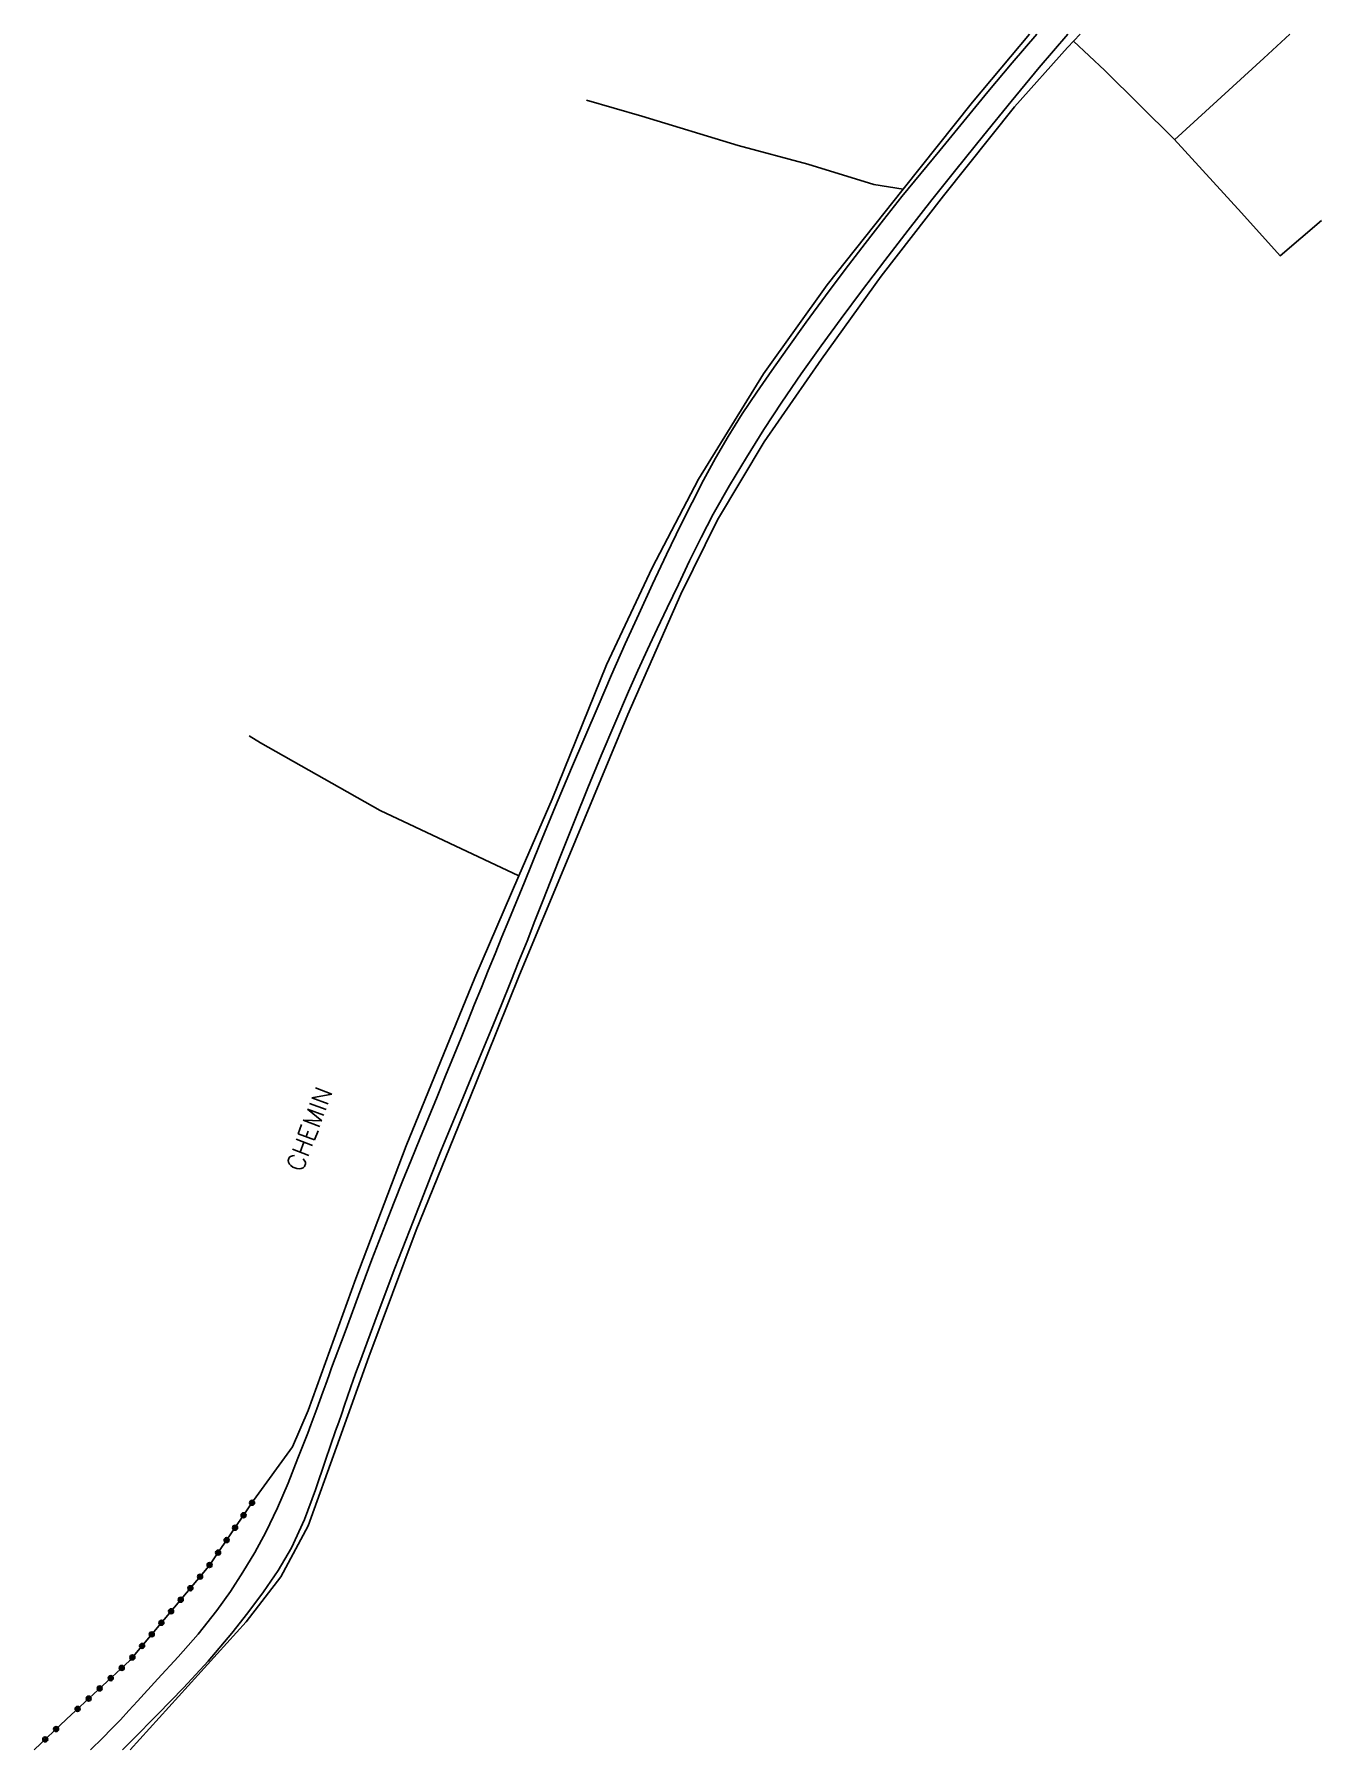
# Model space of a CAD drawing. Header units: millimetres. Extents: x 222014 to 223000, y 61000 to 62001.
# Drawn here: x 222829.9 to 222958.3, y 61000 to 61171 of the extents above; entities that cross this region are included whole.
import ezdxf
from ezdxf.enums import TextEntityAlignment as Align

# ---------------------------------------------------------------- set-up
doc = ezdxf.new("R2010")
doc.units = ezdxf.units.MM
doc.layers.get('0').update_dxf_attribs({"linetype": 'CONTINUOUS'})
for name, color, linetype in [('W0071', 7, 'CONTINUOUS'), ('W0322', 7, 'CONTINUOUS'), ('W0330', 7, 'CONTINUOUS'), ('W0989', 7, 'CONTINUOUS')]:
    doc.layers.add(name, color=color, linetype=linetype)
doc.styles.get("Standard").update_dxf_attribs({"font": 'romans.shx', "width": 0.85})

msp = doc.modelspace()

# ---------------------------------------------------------------- texts
at = {"layer": 'W0989'}
msp.add_text('CHEMIN', height=1.75, rotation=69.3123, dxfattribs=at).set_placement((222857.33, 61061.87), align=Align.MIDDLE_CENTER)

# ---------------------------------------------------------------- blocks, each defined once
blk = doc.blocks.new('t322o')
at = {"color": 0, "linetype": 'Continuous'}
for radius in [0.25, 0.15]:
    blk.add_circle((0, 0), radius, dxfattribs=at)

# ---------------------------------------------------------------- linework, layer by layer
at = {"layer": 'W0071'}
for points in [[(222835.52, 61000), (222836.74, 61001.19), (222837.62, 61002.08), (222838.49, 61002.99), (222839.35, 61003.91), (222840.2, 61004.83), (222842.23, 61007.05), (222844.27, 61009.26), (222846.26, 61011.52), (222848.12, 61013.89), (222849.46, 61015.76), (222850.71, 61017.69), (222851.89, 61019.66), (222852.99, 61021.68), (222854.16, 61024.1), (222855.21, 61026.57), (222856.19, 61029.06), (222857.17, 61031.56), (222857.48, 61032.37), (222857.78, 61033.18), (222858.08, 61033.99), (222858.38, 61034.81), (222858.67, 61035.63), (222858.96, 61036.44), (222859.26, 61037.26), (222859.55, 61038.07), (222860.89, 61041.67), (222862.22, 61045.28), (222863.57, 61048.87), (222864.95, 61052.46), (222865.78, 61054.57), (222866.62, 61056.68), (222867.48, 61058.78), (222868.34, 61060.88), (222869.2, 61062.98), (222870.06, 61065.08), (222870.92, 61067.18), (222871.78, 61069.28), (222872.46, 61070.96), (222873.14, 61072.64), (222873.81, 61074.31), (222874.49, 61075.99), (222875.17, 61077.67), (222875.85, 61079.35), (222876.53, 61081.02), (222877.22, 61082.7), (222878.77, 61086.49), (222880.32, 61090.27), (222881.88, 61094.06), (222883.47, 61097.83), (222884.78, 61100.94), (222886.11, 61104.04), (222887.45, 61107.14), (222888.82, 61110.23), (222890.17, 61113.21), (222891.54, 61116.19), (222892.94, 61119.16), (222894.38, 61122.11), (222895.5, 61124.34), (222896.64, 61126.56), (222897.82, 61128.76), (222899.07, 61130.92), (222900.47, 61133.15), (222901.94, 61135.33), (222903.45, 61137.49), (222904.97, 61139.63), (222906.87, 61142.29), (222908.79, 61144.93), (222910.75, 61147.55), (222912.73, 61150.15), (222914.56, 61152.5), (222916.41, 61154.82), (222918.29, 61157.13), (222920.17, 61159.43), (222922.57, 61162.34), (222924.97, 61165.25), (222927.4, 61168.14), (222929.86, 61171)], [(222838.72, 61000), (222839.68, 61000.94), (222842.24, 61003.53), (222844.78, 61006.15), (222847.25, 61008.84), (222849.6, 61011.62), (222851.21, 61013.65), (222852.77, 61015.72), (222854.23, 61017.87), (222855.54, 61020.12), (222856.86, 61022.96), (222857.95, 61025.89), (222858.93, 61028.86), (222859.95, 61031.8), (222860.26, 61032.65), (222860.56, 61033.5), (222860.85, 61034.35), (222861.15, 61035.21), (222861.44, 61036.06), (222861.74, 61036.92), (222862.04, 61037.77), (222862.35, 61038.62), (222864.09, 61043.32), (222865.87, 61048), (222867.68, 61052.67), (222869.51, 61057.34), (222870.48, 61059.75), (222871.46, 61062.16), (222872.45, 61064.56), (222873.45, 61066.96), (222874.45, 61069.36), (222875.45, 61071.77), (222876.44, 61074.17), (222877.42, 61076.58), (222878.23, 61078.59), (222879.03, 61080.6), (222879.82, 61082.61), (222880.61, 61084.63), (222881.4, 61086.64), (222882.19, 61088.66), (222882.99, 61090.67), (222883.8, 61092.67), (222885.11, 61095.89), (222886.43, 61099.1), (222887.77, 61102.31), (222889.14, 61105.5), (222890.08, 61107.59), (222891.04, 61109.67), (222892.02, 61111.75), (222893, 61113.82), (222894.12, 61116.17), (222895.24, 61118.52), (222896.39, 61120.85), (222897.6, 61123.15), (222899.22, 61126.01), (222900.91, 61128.82), (222902.65, 61131.6), (222904.44, 61134.34), (222906.36, 61137.16), (222908.34, 61139.93), (222910.35, 61142.67), (222912.39, 61145.39), (222914.7, 61148.45), (222917.03, 61151.48), (222919.4, 61154.5), (222921.79, 61157.49), (222924.54, 61160.9), (222927.3, 61164.31), (222930.09, 61167.68), (222932.96, 61171)]]:
    msp.add_lwpolyline(points, dxfattribs=at)
at = {"layer": 'W0322'}
for points in [[(222851.77, 61024.83), (222847.31, 61018.29), (222839.43, 61008.89), (222833.13, 61003.05)], [(222833.13, 61003.05), (222829.91, 61000)]]:
    msp.add_lwpolyline(points, dxfattribs=at)
at = {"layer": 'W0330'}
for points in [[(222934.17, 61171), (222932.92, 61169.67), (222927.64, 61163.77), (222920.56, 61154.9), (222914.33, 61146.88), (222908.39, 61138.63), (222902.67, 61130.37), (222898.03, 61122.61), (222894.38, 61115.18), (222889.09, 61103.18), (222882.96, 61088.48), (222878.27, 61077.25), (222873.89, 61066.35), (222867.97, 61051.79), (222863.27, 61039.15), (222860.03, 61030.15), (222857.2, 61022.32), (222854.49, 61017.22), (222851.02, 61012.76), (222839.46, 61000)], [(222916.54, 61155.57), (222923.45, 61164.22), (222929.12, 61171)], [(222933.52, 61170.31), (222936.63, 61167.38), (222943.54, 61160.54), (222950.27, 61153.2), (222954.11, 61148.93), (222958.25, 61152.44)], [(222943.59, 61160.48), (222952.49, 61168.61), (222955.08, 61171)], [(222916.54, 61155.57), (222913.62, 61156.02), (222907.03, 61158.07), (222900.09, 61159.93), (222890.48, 61162.85), (222884.97, 61164.45)], [(222878.21, 61087.11), (222881.53, 61094.74), (222886.94, 61108.16), (222891.51, 61117.81), (222896.11, 61126.67), (222902.61, 61137.14), (222908.95, 61146.01), (222916.54, 61155.57)], [(222851.32, 61101.07), (222852.46, 61100.36), (222864.39, 61093.61), (222878.21, 61087.11)], [(222851.77, 61024.83), (222855.66, 61030.19), (222857.23, 61033.82), (222861.97, 61046.96), (222866.98, 61060.19), (222873.82, 61076.95), (222878.21, 61087.11)]]:
    msp.add_lwpolyline(points, dxfattribs=at)

# ---------------------------------------------------------------- block references
at = {"layer": 'W0322'}
for p, rotation in [((222851.62, 61024.61), 235.6995288152934), ((222850.77, 61023.37), 235.6995288152934), ((222849.93, 61022.13), 235.6995288152934), ((222848.24, 61019.65), 235.6995288152934), ((222849.08, 61020.89), 235.6995288152934), ((222847.39, 61018.41), 235.6995288152934), ((222845.47, 61016.1), 230.0365485075098), ((222846.44, 61017.25), 230.0365485075098), ((222844.51, 61014.95), 230.0365485075098), ((222842.58, 61012.65), 230.0365485075098), ((222843.55, 61013.8), 230.0365485075098), ((222841.62, 61011.5), 230.0365485075098), ((222839.69, 61009.2), 230.0365485075098), ((222840.66, 61010.35), 230.0365485075098), ((222838.63, 61008.15), 222.8631946529636), ((222836.43, 61006.11), 222.8631946529636), ((222837.53, 61007.13), 222.8631946529636), ((222834.23, 61004.07), 222.8631946529636), ((222835.33, 61005.09), 222.8631946529636), ((222831, 61001.03), 223.4015646982238), ((222832.09, 61002.06), 223.4015646982238)]:
    msp.add_blockref('t322o', p, dxfattribs=dict(at, rotation=rotation))

msp.set_redraw_order([(e.dxf.handle, doc.entitydb.next_handle()) for e in msp.query("TEXT MTEXT ATTDEF DIMENSION ARC_DIMENSION")])  # texts and dimensions are drawn at this point

doc.saveas('drawing.dxf')
